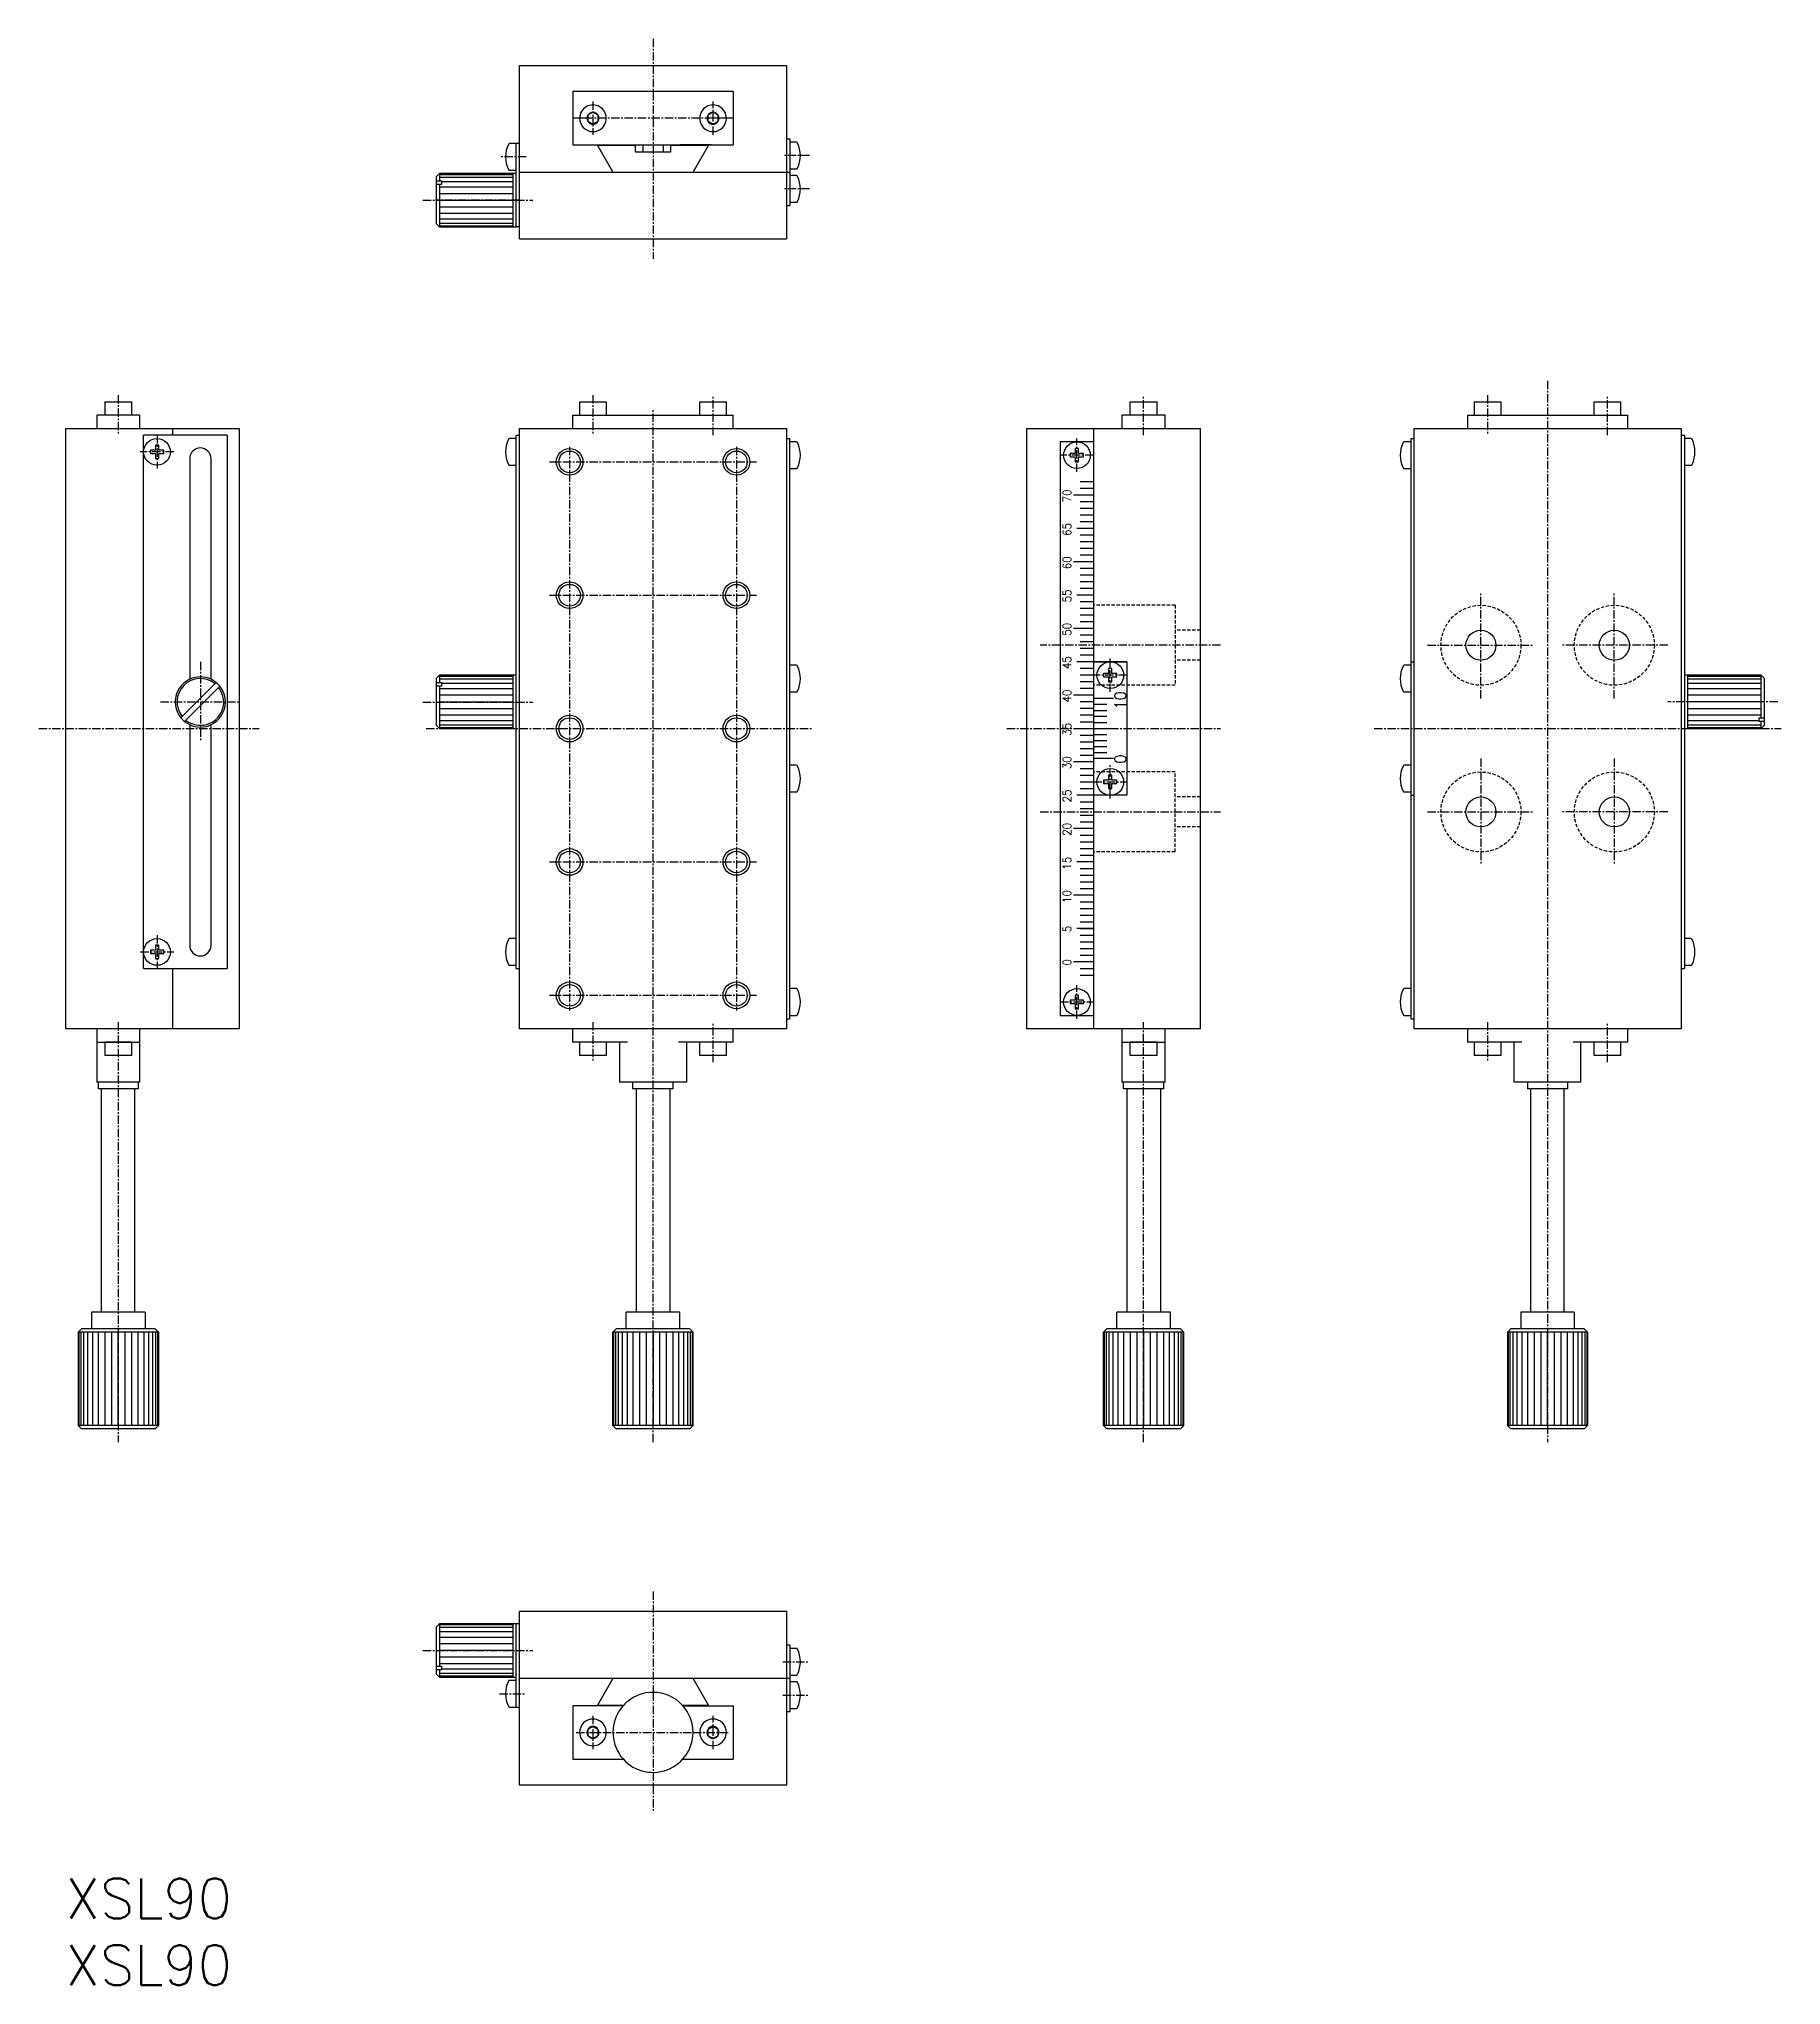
# Model space of a CAD drawing. Extents: x 1279 to 1540, y 1049 to 1341.
import ezdxf

# ---------------------------------------------------------------- set-up
doc = ezdxf.new("R2010")
doc.units = 0
doc.linetypes.add('CENTER', pattern=[2, 1.25, -0.25, 0.25, -0.25])
doc.linetypes.add('DASHED', pattern=[0.75, 0.5, -0.25])
doc.layers.get('0').update_dxf_attribs({"linetype": 'CONTINUOUS'})
doc.layers.add('CENTER', color=1, linetype='CENTER')
doc.styles.get("Standard").update_dxf_attribs({"font": 'TXT', "bigfont": 'BIGFONT'})

msp = doc.modelspace()

# ---------------------------------------------------------------- texts
at = {"color": 3, "linetype": 'CONTINUOUS', "width": 0.9}
for s, height, p in [('70', 1.25, (1433.58, 1271.74)), ('65', 1.25, (1433.58, 1266.71)), ('60', 1.25, (1433.58, 1261.71)), ('55', 1.25, (1433.58, 1256.74)), ('50', 1.25, (1433.58, 1251.74)), ('45', 1.25, (1433.58, 1246.74)), ('40', 1.25, (1433.58, 1241.74)), ('10', 1.75, (1441.83, 1240.7)), ('35', 1.25, (1433.58, 1236.74)), ('30', 1.25, (1433.58, 1231.74)), ('0', 1.75, (1441.83, 1232.56)), ('25', 1.25, (1433.58, 1226.74)), ('20', 1.25, (1433.58, 1221.74)), ('15', 1.25, (1433.58, 1216.66)), ('10', 1.25, (1433.58, 1211.66)), ('5', 1.25, (1433.58, 1207.27)), ('0', 1.25, (1433.58, 1202.27))]:
    msp.add_text(s, height=height, rotation=90, dxfattribs=at).set_placement(p)
at = {"color": 7, "linetype": 'CONTINUOUS'}
for p in [(1282.84, 1059.38), (1282.84, 1049.38)]:
    msp.add_text('XSL90', height=6, dxfattribs=at).set_placement(p)

# ---------------------------------------------------------------- linework, layer by layer
at = {"color": 7, "linetype": 'CONTINUOUS'}
for p, q in [((1350.9, 1325.54), (1350.9, 1337.24)), ((1350.9, 1337.24), (1390.9, 1337.24)), ((1390.9, 1337.24), (1390.9, 1311.24)), ((1382.9, 1333.34), (1358.9, 1333.34)), ((1358.9, 1333.34), (1358.9, 1325.34)), ((1382.9, 1333.34), (1382.9, 1325.34)), ((1361.9, 1330.24), (1361.12, 1329.79)), ((1361.12, 1329.79), (1361.12, 1328.89)), ((1361.12, 1328.89), (1361.9, 1328.44)), ((1362.68, 1329.79), (1361.9, 1330.24)), ((1362.68, 1328.89), (1361.9, 1328.44)), ((1362.68, 1328.89), (1362.68, 1329.79)), ((1379.9, 1330.24), (1379.12, 1329.79)), ((1379.12, 1329.79), (1379.12, 1328.89)), ((1379.9, 1328.44), (1379.12, 1328.89)), ((1380.68, 1329.79), (1379.9, 1330.24)), ((1379.9, 1328.44), (1380.68, 1328.89)), ((1380.68, 1328.89), (1380.68, 1329.79)), ((1350.4, 1325.54), (1349.41, 1325.54)), ((1350.9, 1325.54), (1350.4, 1325.54)), ((1350.4, 1313.04), (1350.4, 1325.54)), ((1350.9, 1311.24), (1350.9, 1325.54)), ((1358.9, 1325.34), (1362.53, 1325.34)), ((1362.19, 1325.34), (1366.9, 1325.34)), ((1362.53, 1325.34), (1364.9, 1321.24)), ((1362.53, 1325.34), (1368.4, 1325.34)), ((1368.3, 1325.24), (1362.59, 1325.24)), ((1368.3, 1324.24), (1368.3, 1325.24)), ((1368.4, 1325.34), (1369.4, 1325.34)), ((1369.4, 1325.34), (1369.4, 1324.24)), ((1369.4, 1325.34), (1372.4, 1325.34)), ((1372.4, 1325.34), (1372.4, 1324.24)), ((1372.4, 1325.34), (1373.4, 1325.34)), ((1373.4, 1325.34), (1379.27, 1325.34)), ((1374.1, 1325.24), (1373.5, 1325.24)), ((1373.5, 1325.24), (1373.5, 1324.24)), ((1379.21, 1325.24), (1374.1, 1325.24)), ((1379.61, 1325.34), (1374.9, 1325.34)), ((1376.9, 1321.24), (1379.27, 1325.34)), ((1379.27, 1325.34), (1382.9, 1325.34)), ((1390.9, 1326.24), (1391.4, 1326.24)), ((1390.9, 1326.24), (1390.9, 1325.94)), ((1391.4, 1326.24), (1391.4, 1321.24)), ((1392.39, 1325.74), (1391.4, 1325.74)), ((1369.4, 1324.24), (1368.3, 1324.24)), ((1372.4, 1324.24), (1369.4, 1324.24)), ((1373.5, 1324.24), (1372.4, 1324.24)), ((1338.4, 1320.54), (1338.9, 1321.04)), ((1338.4, 1320.54), (1338.4, 1313.54)), ((1338.4, 1319.97), (1339.2, 1319.97)), ((1339.2, 1319.4), (1338.4, 1319.4)), ((1350.4, 1321.04), (1338.9, 1321.04)), ((1339.2, 1319.97), (1339.2, 1319.4)), ((1349.41, 1321.54), (1350.4, 1321.54)), ((1349.9, 1321.04), (1349.9, 1313.04)), ((1350.9, 1321.24), (1391.4, 1321.24)), ((1391.4, 1321.74), (1392.39, 1321.74)), ((1391.4, 1321.24), (1391.4, 1316.24)), ((1392.39, 1320.74), (1391.4, 1320.74)), ((1391.4, 1316.74), (1392.39, 1316.74)), ((1338.9, 1313.04), (1338.4, 1313.54)), ((1390.9, 1316.24), (1391.4, 1316.24)), ((1338.9, 1313.04), (1349.9, 1313.04)), ((1349.9, 1313.04), (1349.9, 1313.29)), ((1349.9, 1313.04), (1350.4, 1313.04)), ((1350.9, 1313.04), (1350.4, 1313.04)), ((1350.9, 1311.24), (1370.9, 1311.24)), ((1370.9, 1311.24), (1390.9, 1311.24)), ((1287.54, 1284.81), (1287.54, 1282.81)), ((1293.94, 1284.81), (1287.54, 1284.81)), ((1288.74, 1286.81), (1292.74, 1286.81)), ((1288.74, 1286.81), (1288.74, 1284.81)), ((1292.74, 1286.81), (1292.74, 1284.81)), ((1293.94, 1284.81), (1293.94, 1282.81)), ((1358.9, 1282.81), (1358.9, 1284.81)), ((1358.9, 1284.81), (1382.9, 1284.81)), ((1358.9, 1284.81), (1359.9, 1284.81)), ((1359.9, 1286.81), (1359.9, 1284.81)), ((1359.9, 1286.81), (1363.9, 1286.81)), ((1363.9, 1286.81), (1363.9, 1284.81)), ((1377.9, 1286.81), (1381.9, 1286.81)), ((1377.9, 1284.81), (1377.9, 1286.81)), ((1381.9, 1284.81), (1381.9, 1286.81)), ((1382.9, 1282.81), (1382.9, 1284.81)), ((1447.66, 1284.81), (1441.26, 1284.81)), ((1441.26, 1282.81), (1441.26, 1284.81)), ((1442.46, 1284.81), (1442.46, 1286.81)), ((1442.46, 1286.81), (1446.46, 1286.81)), ((1446.46, 1284.81), (1446.46, 1286.81)), ((1447.66, 1282.81), (1447.66, 1284.81)), ((1493.02, 1284.81), (1512.02, 1284.81)), ((1493.02, 1284.81), (1493.02, 1282.81)), ((1494.02, 1286.81), (1494.02, 1284.81)), ((1494.02, 1286.81), (1498.02, 1286.81)), ((1498.02, 1286.81), (1498.02, 1284.81)), ((1512.02, 1286.81), (1516.02, 1286.81)), ((1512.02, 1284.81), (1512.02, 1286.81)), ((1512.02, 1284.81), (1517.02, 1284.81)), ((1516.02, 1284.81), (1516.02, 1286.81)), ((1517.02, 1284.81), (1517.02, 1282.81)), ((1282.84, 1282.81), (1287.14, 1282.81)), ((1282.84, 1282.81), (1308.84, 1282.81)), ((1282.84, 1282.81), (1282.84, 1192.81)), ((1298.84, 1281.81), (1294.54, 1281.81)), ((1294.54, 1201.81), (1294.54, 1281.81)), ((1298.84, 1282.81), (1298.84, 1281.81)), ((1307.04, 1281.81), (1298.84, 1281.81)), ((1307.04, 1281.81), (1307.04, 1201.81)), ((1308.84, 1282.81), (1308.84, 1270.31)), ((1350.4, 1281.31), (1349.41, 1281.31)), ((1350.4, 1281.81), (1350.9, 1281.81)), ((1350.4, 1237.81), (1350.4, 1281.81)), ((1350.4, 1281.81), (1350.9, 1281.81)), ((1350.9, 1282.81), (1390.9, 1282.81)), ((1350.9, 1281.81), (1350.9, 1282.81)), ((1350.9, 1192.81), (1350.9, 1281.81)), ((1390.9, 1282.81), (1390.9, 1192.81)), ((1390.9, 1281.31), (1391.4, 1281.31)), ((1391.4, 1194.31), (1391.4, 1281.31)), ((1426.96, 1282.81), (1433.96, 1282.81)), ((1426.96, 1237.81), (1426.96, 1282.81)), ((1433.96, 1282.81), (1434.46, 1282.81)), ((1434.46, 1282.81), (1452.96, 1282.81)), ((1436.96, 1282.81), (1436.96, 1194.81)), ((1452.96, 1192.81), (1452.96, 1282.81)), ((1484.52, 1281.31), (1485.02, 1281.31)), ((1484.52, 1281.31), (1484.52, 1247.81)), ((1485.02, 1247.81), (1485.02, 1282.81)), ((1485.02, 1282.81), (1525.02, 1282.81)), ((1525.02, 1282.81), (1525.02, 1192.81)), ((1525.02, 1281.81), (1525.52, 1281.81)), ((1525.52, 1281.81), (1525.52, 1237.81)), ((1526.51, 1281.31), (1525.52, 1281.31)), ((1296.29, 1279.56), (1295.54, 1279.56)), ((1295.54, 1279.56), (1295.54, 1279.06)), ((1295.54, 1279.06), (1296.29, 1279.06)), ((1296.79, 1280.31), (1296.29, 1280.31)), ((1296.29, 1280.31), (1296.29, 1279.56)), ((1296.29, 1279.06), (1296.29, 1278.31)), ((1296.79, 1279.56), (1296.79, 1280.31)), ((1297.54, 1279.56), (1296.79, 1279.56)), ((1296.79, 1278.31), (1296.79, 1279.06)), ((1296.79, 1279.06), (1297.54, 1279.06)), ((1297.54, 1279.06), (1297.54, 1279.56)), ((1392.39, 1280.81), (1391.4, 1280.81)), ((1436.96, 1280.81), (1431.96, 1280.81)), ((1431.96, 1280.81), (1431.96, 1194.81)), ((1434.21, 1279.06), (1433.46, 1279.06)), ((1433.46, 1279.06), (1433.46, 1278.56)), ((1433.46, 1278.56), (1434.21, 1278.56)), ((1434.71, 1279.81), (1434.21, 1279.81)), ((1434.21, 1279.81), (1434.21, 1279.06)), ((1434.21, 1278.56), (1434.21, 1277.81)), ((1434.71, 1279.06), (1434.71, 1279.81)), ((1435.46, 1279.06), (1434.71, 1279.06)), ((1434.71, 1277.81), (1434.71, 1278.56)), ((1434.71, 1278.56), (1435.46, 1278.56)), ((1435.46, 1278.56), (1435.46, 1279.06)), ((1484.52, 1280.81), (1483.53, 1280.81)), ((1296.29, 1278.31), (1296.79, 1278.31)), ((1301.44, 1278.31), (1301.44, 1245.21)), ((1304.64, 1245.21), (1304.64, 1278.31)), ((1349.41, 1277.31), (1350.4, 1277.31)), ((1391.4, 1276.81), (1392.39, 1276.81)), ((1434.21, 1277.81), (1434.71, 1277.81)), ((1483.53, 1276.81), (1484.52, 1276.81)), ((1525.52, 1277.31), (1526.51, 1277.31)), ((1308.84, 1270.31), (1308.84, 1197.31)), ((1392.39, 1247.31), (1391.4, 1247.31)), ((1441.96, 1247.81), (1436.96, 1247.81)), ((1439.21, 1246.81), (1439.21, 1246.06)), ((1439.71, 1246.06), (1439.71, 1246.81)), ((1441.96, 1247.81), (1441.96, 1227.81)), ((1484.52, 1247.31), (1483.53, 1247.31)), ((1484.52, 1247.81), (1485.02, 1247.81)), ((1484.52, 1247.81), (1484.52, 1227.81)), ((1485.02, 1227.81), (1485.02, 1247.81)), ((1305.4, 1244.74), (1300.11, 1239.45)), ((1305.97, 1244.17), (1300.68, 1238.88)), ((1338.4, 1245.31), (1338.9, 1245.81)), ((1338.4, 1245.31), (1338.4, 1238.31)), ((1338.4, 1244.74), (1339.2, 1244.74)), ((1339.2, 1244.17), (1338.4, 1244.17)), ((1350.4, 1245.81), (1338.9, 1245.81)), ((1339.2, 1244.74), (1339.2, 1244.17)), ((1349.9, 1245.81), (1349.9, 1237.81)), ((1438.46, 1246.06), (1438.46, 1245.56)), ((1439.21, 1246.06), (1438.46, 1246.06)), ((1438.46, 1245.56), (1439.21, 1245.56)), ((1439.21, 1245.56), (1439.21, 1244.81)), ((1439.21, 1244.81), (1439.71, 1244.81)), ((1440.46, 1246.06), (1439.71, 1246.06)), ((1439.71, 1245.56), (1440.46, 1245.56)), ((1439.71, 1244.81), (1439.71, 1245.56)), ((1440.46, 1245.56), (1440.46, 1246.06)), ((1526.02, 1245.81), (1525.52, 1245.81)), ((1526.02, 1245.81), (1526.02, 1245.56)), ((1537.02, 1245.81), (1526.02, 1245.81)), ((1526.02, 1241.81), (1526.02, 1245.81)), ((1537.02, 1245.81), (1537.52, 1245.31)), ((1537.52, 1238.31), (1537.52, 1245.31)), ((1391.4, 1243.31), (1392.39, 1243.31)), ((1483.53, 1243.31), (1484.52, 1243.31)), ((1526.02, 1237.81), (1526.02, 1241.81)), ((1301.44, 1238.41), (1301.44, 1205.31)), ((1304.64, 1205.31), (1304.64, 1238.41)), ((1338.9, 1237.81), (1338.4, 1238.31)), ((1338.9, 1237.81), (1349.9, 1237.81)), ((1349.9, 1237.81), (1349.9, 1238.06)), ((1349.9, 1237.81), (1350.4, 1237.81)), ((1350.4, 1201.81), (1350.4, 1237.81)), ((1426.96, 1192.81), (1426.96, 1237.81)), ((1525.52, 1237.81), (1537.02, 1237.81)), ((1525.52, 1237.81), (1525.52, 1201.81)), ((1536.72, 1238.88), (1536.72, 1239.45)), ((1536.72, 1239.45), (1537.52, 1239.45)), ((1537.52, 1238.88), (1536.72, 1238.88)), ((1537.52, 1238.31), (1537.02, 1237.81)), ((1392.39, 1232.31), (1391.4, 1232.31)), ((1484.52, 1232.31), (1483.53, 1232.31)), ((1438.46, 1230.06), (1438.46, 1229.56)), ((1439.21, 1230.06), (1438.46, 1230.06)), ((1438.46, 1229.56), (1439.21, 1229.56)), ((1439.21, 1230.81), (1439.21, 1230.06)), ((1439.71, 1230.81), (1439.21, 1230.81)), ((1439.21, 1229.56), (1439.21, 1228.81)), ((1439.21, 1228.81), (1439.71, 1228.81)), ((1439.71, 1230.06), (1439.71, 1230.81)), ((1440.46, 1230.06), (1439.71, 1230.06)), ((1439.71, 1229.56), (1440.46, 1229.56)), ((1439.71, 1228.81), (1439.71, 1229.56)), ((1440.46, 1229.56), (1440.46, 1230.06)), ((1391.4, 1228.31), (1392.39, 1228.31)), ((1441.96, 1227.81), (1436.96, 1227.81)), ((1483.53, 1228.31), (1484.52, 1228.31)), ((1484.52, 1227.81), (1484.52, 1194.31)), ((1484.52, 1227.81), (1485.02, 1227.81)), ((1485.02, 1192.81), (1485.02, 1227.81)), ((1436.96, 1212.81), (1436.96, 1207.81)), ((1350.4, 1206.31), (1349.41, 1206.31)), ((1526.51, 1206.31), (1525.52, 1206.31)), ((1295.54, 1204.56), (1295.54, 1204.06)), ((1296.29, 1204.56), (1295.54, 1204.56)), ((1295.54, 1204.06), (1296.29, 1204.06)), ((1296.29, 1205.31), (1296.29, 1204.56)), ((1296.79, 1205.31), (1296.29, 1205.31)), ((1296.29, 1204.06), (1296.29, 1203.31)), ((1296.29, 1203.31), (1296.79, 1203.31)), ((1296.79, 1204.56), (1296.79, 1205.31)), ((1297.54, 1204.56), (1296.79, 1204.56)), ((1296.79, 1204.06), (1297.54, 1204.06)), ((1296.79, 1203.31), (1296.79, 1204.06)), ((1297.54, 1204.06), (1297.54, 1204.56)), ((1294.54, 1201.81), (1298.84, 1201.81)), ((1298.84, 1201.81), (1307.04, 1201.81)), ((1298.84, 1201.81), (1298.84, 1192.81)), ((1349.41, 1202.31), (1350.4, 1202.31)), ((1350.4, 1201.81), (1350.9, 1201.81)), ((1525.02, 1201.81), (1525.52, 1201.81)), ((1525.52, 1202.31), (1526.51, 1202.31)), ((1308.84, 1197.31), (1308.84, 1192.81)), ((1392.39, 1198.81), (1391.4, 1198.81)), ((1433.46, 1197.06), (1433.46, 1196.56)), ((1434.21, 1197.06), (1433.46, 1197.06)), ((1434.21, 1197.81), (1434.21, 1197.06)), ((1434.71, 1197.81), (1434.21, 1197.81)), ((1434.71, 1197.06), (1434.71, 1197.81)), ((1435.46, 1197.06), (1434.71, 1197.06)), ((1435.46, 1196.56), (1435.46, 1197.06)), ((1484.52, 1198.81), (1483.53, 1198.81)), ((1390.9, 1194.31), (1391.4, 1194.31)), ((1391.4, 1194.81), (1392.39, 1194.81)), ((1431.96, 1194.81), (1436.96, 1194.81)), ((1433.46, 1196.56), (1434.21, 1196.56)), ((1434.21, 1196.56), (1434.21, 1195.81)), ((1434.21, 1195.81), (1434.71, 1195.81)), ((1434.71, 1196.56), (1435.46, 1196.56)), ((1434.71, 1195.81), (1434.71, 1196.56)), ((1436.96, 1194.81), (1436.96, 1192.81)), ((1483.53, 1194.81), (1484.52, 1194.81)), ((1484.52, 1194.31), (1485.02, 1194.31)), ((1308.84, 1192.81), (1282.84, 1192.81)), ((1287.74, 1192.81), (1283.44, 1192.81)), ((1287.54, 1192.81), (1287.54, 1190.81)), ((1287.54, 1190.81), (1287.54, 1184.81)), ((1287.54, 1190.81), (1293.94, 1190.81)), ((1292.74, 1190.81), (1288.74, 1190.81)), ((1288.74, 1190.81), (1288.74, 1188.81)), ((1292.74, 1190.81), (1292.74, 1188.81)), ((1293.94, 1192.81), (1293.94, 1190.81)), ((1293.94, 1190.81), (1293.94, 1184.81)), ((1356.9, 1192.81), (1350.9, 1192.81)), ((1358.9, 1192.81), (1356.9, 1192.81)), ((1360.9, 1192.81), (1358.9, 1192.81)), ((1358.9, 1190.81), (1358.9, 1192.81)), ((1359.9, 1190.81), (1358.9, 1190.81)), ((1363.9, 1190.81), (1358.9, 1190.81)), ((1359.9, 1190.81), (1359.9, 1188.81)), ((1366.9, 1192.81), (1360.9, 1192.81)), ((1367.06, 1190.81), (1363.9, 1190.81)), ((1363.9, 1190.81), (1363.9, 1188.81)), ((1365.9, 1190.81), (1365.9, 1184.81)), ((1367.9, 1192.81), (1366.9, 1192.81)), ((1368.4, 1192.81), (1367.9, 1192.81)), ((1373.4, 1192.81), (1368.4, 1192.81)), ((1373.9, 1192.81), (1373.4, 1192.81)), ((1374.9, 1192.81), (1373.9, 1192.81)), ((1382.9, 1190.81), (1374.74, 1190.81)), ((1380.9, 1192.81), (1374.9, 1192.81)), ((1375.9, 1190.81), (1375.9, 1184.81)), ((1377.9, 1188.81), (1377.9, 1190.81)), ((1382.9, 1192.81), (1380.9, 1192.81)), ((1381.9, 1188.81), (1381.9, 1190.81)), ((1384.9, 1192.81), (1382.9, 1192.81)), ((1382.9, 1190.81), (1382.9, 1192.81)), ((1390.9, 1192.81), (1384.9, 1192.81)), ((1452.96, 1192.81), (1426.96, 1192.81)), ((1441.26, 1190.81), (1441.26, 1192.81)), ((1441.26, 1184.81), (1441.26, 1190.81)), ((1441.26, 1190.81), (1447.66, 1190.81)), ((1442.46, 1188.81), (1442.46, 1190.81)), ((1446.46, 1190.81), (1442.46, 1190.81)), ((1446.46, 1188.81), (1446.46, 1190.81)), ((1447.66, 1190.81), (1447.66, 1192.81)), ((1447.66, 1184.81), (1447.66, 1190.81)), ((1525.02, 1192.81), (1485.02, 1192.81)), ((1493.02, 1192.81), (1493.02, 1190.81)), ((1501.18, 1190.81), (1493.02, 1190.81)), ((1494.02, 1190.81), (1494.02, 1188.81)), ((1498.02, 1190.81), (1494.02, 1190.81)), ((1498.02, 1190.81), (1498.02, 1188.81)), ((1500.02, 1184.81), (1500.02, 1190.81)), ((1512.02, 1190.81), (1508.86, 1190.81)), ((1510.02, 1184.81), (1510.02, 1190.81)), ((1517.02, 1190.81), (1512.02, 1190.81)), ((1512.02, 1188.81), (1512.02, 1190.81)), ((1517.02, 1190.81), (1516.02, 1190.81)), ((1516.02, 1188.81), (1516.02, 1190.81)), ((1517.02, 1192.81), (1517.02, 1190.81)), ((1292.74, 1188.81), (1288.74, 1188.81)), ((1363.9, 1188.81), (1359.9, 1188.81)), ((1381.9, 1188.81), (1377.9, 1188.81)), ((1446.46, 1188.81), (1442.46, 1188.81)), ((1498.02, 1188.81), (1494.02, 1188.81)), ((1516.02, 1188.81), (1512.02, 1188.81)), ((1293.94, 1184.81), (1287.54, 1184.81)), ((1287.74, 1184.81), (1287.74, 1183.81)), ((1288.24, 1183.81), (1287.74, 1183.81)), ((1288.24, 1150.31), (1288.24, 1183.81)), ((1293.24, 1183.81), (1288.24, 1183.81)), ((1293.24, 1150.31), (1293.24, 1183.81)), ((1293.74, 1183.81), (1293.24, 1183.81)), ((1293.74, 1184.81), (1293.74, 1183.81)), ((1367.9, 1184.81), (1365.9, 1184.81)), ((1367.9, 1183.81), (1367.9, 1184.81)), ((1373.9, 1184.81), (1367.9, 1184.81)), ((1368.4, 1183.81), (1367.9, 1183.81)), ((1368.4, 1183.81), (1368.4, 1150.31)), ((1373.4, 1183.81), (1368.4, 1183.81)), ((1373.4, 1183.81), (1373.4, 1150.31)), ((1373.9, 1183.81), (1373.4, 1183.81)), ((1375.9, 1184.81), (1373.9, 1184.81)), ((1373.9, 1183.81), (1373.9, 1184.81)), ((1447.66, 1184.81), (1441.26, 1184.81)), ((1441.46, 1183.81), (1441.46, 1184.81)), ((1441.96, 1183.81), (1441.46, 1183.81)), ((1441.96, 1183.81), (1441.96, 1150.31)), ((1446.96, 1183.81), (1441.96, 1183.81)), ((1446.96, 1183.81), (1446.96, 1150.31)), ((1447.46, 1183.81), (1446.96, 1183.81)), ((1447.46, 1183.81), (1447.46, 1184.81)), ((1502.52, 1184.81), (1500.02, 1184.81)), ((1502.02, 1184.81), (1502.02, 1183.81)), ((1502.52, 1183.81), (1502.02, 1183.81)), ((1507.52, 1184.81), (1502.52, 1184.81)), ((1502.52, 1150.31), (1502.52, 1183.81)), ((1507.52, 1183.81), (1502.52, 1183.81)), ((1510.02, 1184.81), (1507.52, 1184.81)), ((1507.52, 1150.31), (1507.52, 1183.81)), ((1508.02, 1183.81), (1507.52, 1183.81)), ((1508.02, 1184.81), (1508.02, 1183.81)), ((1288.24, 1150.31), (1286.74, 1150.31)), ((1286.74, 1150.31), (1286.74, 1147.81)), ((1294.74, 1150.31), (1286.74, 1150.31)), ((1293.24, 1150.31), (1288.24, 1150.31)), ((1294.74, 1150.31), (1293.24, 1150.31)), ((1294.74, 1150.31), (1294.74, 1147.81)), ((1294.74, 1150.31), (1294.74, 1147.81)), ((1368.4, 1150.31), (1366.9, 1150.31)), ((1366.9, 1147.81), (1366.9, 1150.31)), ((1374.9, 1150.31), (1366.9, 1150.31)), ((1366.9, 1147.81), (1366.9, 1150.31)), ((1373.4, 1150.31), (1368.4, 1150.31)), ((1374.9, 1150.31), (1373.4, 1150.31)), ((1374.9, 1147.81), (1374.9, 1150.31)), ((1440.46, 1147.81), (1440.46, 1150.31)), ((1448.46, 1150.31), (1440.46, 1150.31)), ((1440.46, 1147.81), (1440.46, 1150.31)), ((1441.96, 1150.31), (1440.46, 1150.31)), ((1446.96, 1150.31), (1441.96, 1150.31)), ((1448.46, 1150.31), (1446.96, 1150.31)), ((1448.46, 1147.81), (1448.46, 1150.31)), ((1509.02, 1150.31), (1501.02, 1150.31)), ((1501.02, 1150.31), (1501.02, 1147.81)), ((1502.52, 1150.31), (1501.02, 1150.31)), ((1507.52, 1150.31), (1502.52, 1150.31)), ((1509.02, 1150.31), (1507.52, 1150.31)), ((1509.02, 1150.31), (1509.02, 1147.81)), ((1509.02, 1150.31), (1509.02, 1147.81)), ((1284.74, 1147.31), (1285.24, 1147.81)), ((1284.83, 1147.31), (1284.74, 1147.31)), ((1284.74, 1147.31), (1284.74, 1133.31)), ((1285.1, 1147.31), (1284.83, 1147.31)), ((1285.54, 1147.31), (1285.1, 1147.31)), ((1296.24, 1147.81), (1285.24, 1147.81)), ((1286.14, 1147.31), (1285.54, 1147.31)), ((1286.88, 1147.31), (1286.14, 1147.31)), ((1287.74, 1147.31), (1286.88, 1147.31)), ((1288.72, 1147.31), (1287.74, 1147.31)), ((1289.7, 1147.31), (1288.72, 1147.31)), ((1290.74, 1147.31), (1289.7, 1147.31)), ((1296.74, 1147.31), (1290.74, 1147.31)), ((1296.24, 1147.81), (1296.74, 1147.31)), ((1296.74, 1147.31), (1296.74, 1133.31)), ((1296.74, 1133.31), (1296.74, 1147.31)), ((1364.9, 1147.31), (1365.4, 1147.81)), ((1364.9, 1133.31), (1364.9, 1147.31)), ((1370.9, 1147.31), (1364.9, 1147.31)), ((1364.9, 1147.31), (1364.9, 1133.31)), ((1376.4, 1147.81), (1365.4, 1147.81)), ((1374.9, 1147.81), (1366.9, 1147.81)), ((1371.94, 1147.31), (1370.9, 1147.31)), ((1372.92, 1147.31), (1371.94, 1147.31)), ((1373.9, 1147.31), (1372.92, 1147.31)), ((1374.76, 1147.31), (1373.9, 1147.31)), ((1375.5, 1147.31), (1374.76, 1147.31)), ((1376.1, 1147.31), (1375.5, 1147.31)), ((1376.54, 1147.31), (1376.1, 1147.31)), ((1376.4, 1147.81), (1376.9, 1147.31)), ((1376.81, 1147.31), (1376.54, 1147.31)), ((1376.9, 1147.31), (1376.81, 1147.31)), ((1376.9, 1133.31), (1376.9, 1147.31)), ((1438.46, 1147.31), (1438.96, 1147.81)), ((1438.55, 1147.31), (1438.46, 1147.31)), ((1438.46, 1147.31), (1438.46, 1133.31)), ((1444.46, 1147.31), (1438.46, 1147.31)), ((1438.46, 1133.31), (1438.46, 1147.31)), ((1438.82, 1147.31), (1438.55, 1147.31)), ((1439.26, 1147.31), (1438.82, 1147.31)), ((1449.96, 1147.81), (1438.96, 1147.81)), ((1448.46, 1147.81), (1440.46, 1147.81)), ((1445.5, 1147.31), (1444.46, 1147.31)), ((1446.48, 1147.31), (1445.5, 1147.31)), ((1447.46, 1147.31), (1446.48, 1147.31)), ((1448.32, 1147.31), (1447.46, 1147.31)), ((1449.06, 1147.31), (1448.32, 1147.31)), ((1449.66, 1147.31), (1449.06, 1147.31)), ((1450.1, 1147.31), (1449.66, 1147.31)), ((1449.96, 1147.81), (1450.46, 1147.31)), ((1450.37, 1147.31), (1450.1, 1147.31)), ((1450.46, 1147.31), (1450.37, 1147.31)), ((1450.46, 1133.31), (1450.46, 1147.31)), ((1499.02, 1147.31), (1499.52, 1147.81)), ((1499.02, 1147.31), (1499.02, 1133.31)), ((1499.11, 1147.31), (1499.02, 1147.31)), ((1499.38, 1147.31), (1499.11, 1147.31)), ((1499.82, 1147.31), (1499.38, 1147.31)), ((1510.52, 1147.81), (1499.52, 1147.81)), ((1500.42, 1147.31), (1499.82, 1147.31)), ((1501.16, 1147.31), (1500.42, 1147.31)), ((1509.02, 1147.81), (1501.02, 1147.81)), ((1502.02, 1147.31), (1501.16, 1147.31)), ((1503, 1147.31), (1502.02, 1147.31)), ((1503.98, 1147.31), (1503, 1147.31)), ((1505.02, 1147.31), (1503.98, 1147.31)), ((1511.02, 1147.31), (1505.02, 1147.31)), ((1510.52, 1147.81), (1511.02, 1147.31)), ((1511.02, 1133.31), (1511.02, 1147.31)), ((1511.02, 1147.31), (1511.02, 1133.31)), ((1285.24, 1132.81), (1284.74, 1133.31)), ((1284.83, 1133.31), (1284.74, 1133.31)), ((1285.1, 1133.31), (1284.83, 1133.31)), ((1285.54, 1133.31), (1285.1, 1133.31)), ((1288.54, 1132.81), (1285.24, 1132.81)), ((1286.14, 1133.31), (1285.54, 1133.31)), ((1286.88, 1133.31), (1286.14, 1133.31)), ((1287.74, 1133.31), (1286.88, 1133.31)), ((1288.72, 1133.31), (1287.74, 1133.31)), ((1288.74, 1132.81), (1288.54, 1132.81)), ((1289.7, 1133.31), (1288.72, 1133.31)), ((1292.74, 1132.81), (1288.74, 1132.81)), ((1290.74, 1133.31), (1289.7, 1133.31)), ((1296.74, 1133.31), (1290.74, 1133.31)), ((1296.24, 1132.81), (1292.74, 1132.81)), ((1296.24, 1132.81), (1296.74, 1133.31)), ((1364.9, 1133.31), (1365.4, 1132.81)), ((1370.9, 1133.31), (1364.9, 1133.31)), ((1368.9, 1132.81), (1365.4, 1132.81)), ((1372.9, 1132.81), (1368.9, 1132.81)), ((1371.94, 1133.31), (1370.9, 1133.31)), ((1372.92, 1133.31), (1371.94, 1133.31)), ((1373.1, 1132.81), (1372.9, 1132.81)), ((1373.9, 1133.31), (1372.92, 1133.31)), ((1376.4, 1132.81), (1373.1, 1132.81)), ((1374.76, 1133.31), (1373.9, 1133.31)), ((1375.5, 1133.31), (1374.76, 1133.31)), ((1376.1, 1133.31), (1375.5, 1133.31)), ((1376.54, 1133.31), (1376.1, 1133.31)), ((1376.9, 1133.31), (1376.4, 1132.81)), ((1376.81, 1133.31), (1376.54, 1133.31)), ((1376.9, 1133.31), (1376.81, 1133.31)), ((1444.46, 1133.31), (1438.46, 1133.31)), ((1438.46, 1133.31), (1438.96, 1132.81)), ((1442.46, 1132.81), (1438.96, 1132.81)), ((1446.46, 1132.81), (1442.46, 1132.81)), ((1445.5, 1133.31), (1444.46, 1133.31)), ((1446.48, 1133.31), (1445.5, 1133.31)), ((1446.66, 1132.81), (1446.46, 1132.81)), ((1447.46, 1133.31), (1446.48, 1133.31)), ((1449.96, 1132.81), (1446.66, 1132.81)), ((1448.32, 1133.31), (1447.46, 1133.31)), ((1449.06, 1133.31), (1448.32, 1133.31)), ((1449.66, 1133.31), (1449.06, 1133.31)), ((1450.1, 1133.31), (1449.66, 1133.31)), ((1450.46, 1133.31), (1449.96, 1132.81)), ((1450.37, 1133.31), (1450.1, 1133.31)), ((1450.46, 1133.31), (1450.37, 1133.31)), ((1499.11, 1133.31), (1499.02, 1133.31)), ((1499.52, 1132.81), (1499.02, 1133.31)), ((1499.38, 1133.31), (1499.11, 1133.31)), ((1499.82, 1133.31), (1499.38, 1133.31)), ((1502.82, 1132.81), (1499.52, 1132.81)), ((1500.42, 1133.31), (1499.82, 1133.31)), ((1501.16, 1133.31), (1500.42, 1133.31)), ((1502.02, 1133.31), (1501.16, 1133.31)), ((1503, 1133.31), (1502.02, 1133.31)), ((1503.02, 1132.81), (1502.82, 1132.81)), ((1503.98, 1133.31), (1503, 1133.31)), ((1507.02, 1132.81), (1503.02, 1132.81)), ((1505.02, 1133.31), (1503.98, 1133.31)), ((1511.02, 1133.31), (1505.02, 1133.31)), ((1510.52, 1132.81), (1507.02, 1132.81)), ((1510.52, 1132.81), (1511.02, 1133.31)), ((1338.4, 1103.08), (1338.9, 1103.58)), ((1349.9, 1103.58), (1338.9, 1103.58)), ((1350.4, 1103.58), (1349.9, 1103.58)), ((1349.9, 1103.33), (1349.9, 1103.58)), ((1349.9, 1103.58), (1349.9, 1095.58)), ((1350.4, 1095.58), (1350.4, 1103.58)), ((1350.9, 1103.58), (1350.4, 1103.58)), ((1350.9, 1103.58), (1350.9, 1105.38)), ((1370.9, 1105.38), (1350.9, 1105.38)), ((1350.9, 1091.08), (1350.9, 1103.58)), ((1390.9, 1105.38), (1370.9, 1105.38)), ((1390.9, 1105.38), (1390.9, 1079.38)), ((1338.4, 1103.08), (1338.4, 1096.08)), ((1391.4, 1100.38), (1390.9, 1100.38)), ((1391.4, 1100.38), (1391.4, 1095.38)), ((1338.4, 1097.22), (1339.2, 1097.22)), ((1339.2, 1096.65), (1338.4, 1096.65)), ((1338.9, 1095.58), (1338.4, 1096.08)), ((1338.9, 1095.58), (1350.4, 1095.58)), ((1339.2, 1097.22), (1339.2, 1096.65)), ((1350.4, 1091.08), (1350.4, 1095.58)), ((1391.4, 1095.38), (1350.9, 1095.38)), ((1364.9, 1095.38), (1362.53, 1091.28)), ((1379.21, 1091.38), (1376.9, 1095.38)), ((1391.4, 1095.38), (1391.4, 1090.38)), ((1350.4, 1091.08), (1350.9, 1091.08)), ((1350.9, 1079.38), (1350.9, 1091.08)), ((1358.9, 1091.28), (1358.9, 1083.28)), ((1358.9, 1091.28), (1358.9, 1083.28)), ((1362.53, 1091.28), (1358.9, 1091.28)), ((1366.43, 1091.28), (1362.53, 1091.28)), ((1362.59, 1091.38), (1366.52, 1091.38)), ((1375.28, 1091.38), (1379.21, 1091.38)), ((1375.37, 1091.28), (1379.27, 1091.28)), ((1379.27, 1091.28), (1379.21, 1091.38)), ((1379.27, 1091.28), (1382.9, 1091.28)), ((1382.9, 1091.28), (1382.9, 1083.28)), ((1390.9, 1090.68), (1390.9, 1090.38)), ((1391.4, 1090.38), (1390.9, 1090.38)), ((1361.9, 1088.18), (1361.12, 1087.73)), ((1361.12, 1087.73), (1361.12, 1086.83)), ((1361.12, 1086.83), (1361.9, 1086.38)), ((1361.9, 1088.18), (1362.68, 1087.73)), ((1361.9, 1086.38), (1362.68, 1086.83)), ((1362.68, 1086.83), (1362.68, 1087.73)), ((1379.12, 1087.73), (1379.9, 1088.18)), ((1379.12, 1087.73), (1379.12, 1086.83)), ((1379.12, 1086.83), (1379.9, 1086.38)), ((1380.68, 1087.73), (1379.9, 1088.18)), ((1379.9, 1086.38), (1380.68, 1086.83)), ((1380.68, 1086.83), (1380.68, 1087.73)), ((1358.9, 1083.28), (1366.43, 1083.28)), ((1375.37, 1083.28), (1382.9, 1083.28)), ((1379.9, 1079.38), (1350.9, 1079.38)), ((1390.9, 1079.38), (1379.9, 1079.38))]:
    msp.add_line(p, q, dxfattribs=at)
at = {"color": 3, "linetype": 'CONTINUOUS'}
for p, q in [((1338.9, 1321.04), (1338.9, 1319.97)), ((1338.9, 1320.9), (1349.9, 1320.9)), ((1338.9, 1320.5), (1349.9, 1320.5)), ((1338.9, 1319.4), (1338.9, 1313.04)), ((1339.2, 1319.87), (1349.9, 1319.87)), ((1338.9, 1319.04), (1349.9, 1319.04)), ((1338.9, 1318.08), (1349.9, 1318.08)), ((1338.9, 1317.04), (1349.9, 1317.04)), ((1349.9, 1316), (1338.9, 1316)), ((1349.9, 1315.04), (1338.9, 1315.04)), ((1349.9, 1314.21), (1338.9, 1314.21)), ((1349.9, 1313.58), (1338.9, 1313.58)), ((1349.9, 1313.18), (1338.9, 1313.18)), ((1436.96, 1272.81), (1433.96, 1272.81)), ((1436.96, 1274.81), (1434.96, 1274.81)), ((1436.96, 1273.81), (1434.96, 1273.81)), ((1436.96, 1271.81), (1434.96, 1271.81)), ((1436.96, 1270.81), (1434.96, 1270.81)), ((1436.96, 1269.81), (1434.96, 1269.81)), ((1436.96, 1267.81), (1434.46, 1267.81)), ((1436.96, 1268.81), (1434.96, 1268.81)), ((1436.96, 1266.81), (1434.96, 1266.81)), ((1436.96, 1265.81), (1434.96, 1265.81)), ((1436.96, 1264.81), (1434.96, 1264.81)), ((1436.96, 1263.81), (1434.96, 1263.81)), ((1436.96, 1262.81), (1433.96, 1262.81)), ((1436.96, 1261.81), (1434.96, 1261.81)), ((1436.96, 1260.81), (1434.96, 1260.81)), ((1436.96, 1259.81), (1434.96, 1259.81)), ((1436.96, 1258.81), (1434.96, 1258.81)), ((1436.96, 1257.81), (1434.46, 1257.81)), ((1436.96, 1256.81), (1434.96, 1256.81)), ((1436.96, 1255.81), (1434.96, 1255.81)), ((1436.96, 1252.81), (1433.96, 1252.81)), ((1436.96, 1254.81), (1434.96, 1254.81)), ((1436.96, 1253.81), (1434.96, 1253.81)), ((1436.96, 1251.81), (1434.96, 1251.81)), ((1436.96, 1250.81), (1434.96, 1250.81)), ((1436.96, 1249.81), (1434.96, 1249.81)), ((1436.96, 1247.81), (1434.46, 1247.81)), ((1436.96, 1248.81), (1434.96, 1248.81)), ((1436.96, 1246.81), (1434.96, 1246.81)), ((1441.96, 1247.81), (1436.96, 1247.81)), ((1436.96, 1247.81), (1441.96, 1247.81)), ((1439.71, 1246.81), (1439.21, 1246.81)), ((1338.9, 1245.81), (1338.9, 1244.74)), ((1338.9, 1245.67), (1349.9, 1245.67)), ((1338.9, 1245.27), (1349.9, 1245.27)), ((1338.9, 1244.17), (1338.9, 1237.81)), ((1338.9, 1243.81), (1349.9, 1243.81)), ((1339.2, 1244.64), (1349.9, 1244.64)), ((1436.96, 1245.81), (1434.96, 1245.81)), ((1436.96, 1244.81), (1434.96, 1244.81)), ((1436.96, 1243.81), (1434.96, 1243.81)), ((1526.02, 1245.67), (1537.02, 1245.67)), ((1526.02, 1245.27), (1537.02, 1245.27)), ((1526.02, 1244.64), (1537.02, 1244.64)), ((1526.02, 1243.81), (1537.02, 1243.81)), ((1537.02, 1239.45), (1537.02, 1245.81)), ((1338.9, 1242.85), (1349.9, 1242.85)), ((1338.9, 1241.81), (1349.9, 1241.81)), ((1349.9, 1240.77), (1338.9, 1240.77)), ((1436.96, 1242.81), (1433.96, 1242.81)), ((1436.96, 1241.81), (1434.96, 1241.81)), ((1436.96, 1240.81), (1434.96, 1240.81)), ((1439.96, 1242.31), (1436.96, 1242.31)), ((1438.96, 1241.41), (1436.96, 1241.41)), ((1436.96, 1240.51), (1438.96, 1240.51)), ((1526.02, 1242.85), (1537.02, 1242.85)), ((1537.02, 1241.81), (1526.02, 1241.81)), ((1537.02, 1240.77), (1526.02, 1240.77)), ((1349.9, 1239.81), (1338.9, 1239.81)), ((1349.9, 1238.98), (1338.9, 1238.98)), ((1349.9, 1238.35), (1338.9, 1238.35)), ((1349.9, 1237.95), (1338.9, 1237.95)), ((1434.46, 1237.81), (1439.46, 1237.81)), ((1436.96, 1239.81), (1434.96, 1239.81)), ((1434.96, 1238.81), (1436.96, 1238.81)), ((1438.96, 1239.61), (1436.96, 1239.61)), ((1436.96, 1238.71), (1438.96, 1238.71)), ((1537.02, 1239.81), (1526.02, 1239.81)), ((1536.72, 1238.98), (1526.02, 1238.98)), ((1537.02, 1238.35), (1526.02, 1238.35)), ((1537.02, 1237.95), (1526.02, 1237.95)), ((1537.02, 1237.81), (1537.02, 1238.88)), ((1434.96, 1236.81), (1436.96, 1236.81)), ((1434.96, 1235.81), (1436.96, 1235.81)), ((1434.96, 1234.81), (1436.96, 1234.81)), ((1436.96, 1236.91), (1438.96, 1236.91)), ((1436.96, 1236.01), (1438.96, 1236.01)), ((1436.96, 1235.11), (1438.96, 1235.11)), ((1436.96, 1232.81), (1433.96, 1232.81)), ((1434.96, 1233.81), (1436.96, 1233.81)), ((1434.96, 1231.81), (1436.96, 1231.81)), ((1436.96, 1234.21), (1438.96, 1234.21)), ((1439.96, 1233.31), (1436.96, 1233.31)), ((1434.96, 1230.81), (1436.96, 1230.81)), ((1434.96, 1229.81), (1436.96, 1229.81)), ((1434.96, 1228.81), (1436.96, 1228.81)), ((1436.96, 1227.81), (1434.46, 1227.81)), ((1434.96, 1226.81), (1436.96, 1226.81)), ((1434.96, 1225.81), (1436.96, 1225.81)), ((1434.96, 1224.81), (1436.96, 1224.81)), ((1434.96, 1223.81), (1436.96, 1223.81)), ((1436.96, 1222.81), (1433.96, 1222.81)), ((1434.96, 1221.81), (1436.96, 1221.81)), ((1434.96, 1220.81), (1436.96, 1220.81)), ((1436.96, 1217.81), (1434.46, 1217.81)), ((1434.96, 1219.81), (1436.96, 1219.81)), ((1434.96, 1218.81), (1436.96, 1218.81)), ((1434.96, 1216.81), (1436.96, 1216.81)), ((1434.96, 1216.81), (1436.96, 1216.81)), ((1434.96, 1215.81), (1436.96, 1215.81)), ((1434.96, 1215.81), (1436.96, 1215.81)), ((1434.96, 1214.81), (1436.96, 1214.81)), ((1434.96, 1214.81), (1436.96, 1214.81)), ((1436.96, 1212.81), (1433.96, 1212.81)), ((1434.96, 1213.81), (1436.96, 1213.81)), ((1434.96, 1213.81), (1436.96, 1213.81)), ((1434.96, 1211.81), (1436.96, 1211.81)), ((1434.96, 1210.81), (1436.96, 1210.81)), ((1434.96, 1209.81), (1436.96, 1209.81)), ((1434.96, 1208.81), (1436.96, 1208.81)), ((1436.96, 1207.81), (1434.46, 1207.81)), ((1434.96, 1207.81), (1436.96, 1207.81)), ((1434.96, 1207.81), (1436.96, 1207.81)), ((1434.96, 1206.81), (1436.96, 1206.81)), ((1434.96, 1206.81), (1436.96, 1206.81)), ((1434.96, 1205.81), (1436.96, 1205.81)), ((1434.96, 1205.81), (1436.96, 1205.81)), ((1436.96, 1202.81), (1433.96, 1202.81)), ((1434.96, 1204.81), (1436.96, 1204.81)), ((1434.96, 1204.81), (1436.96, 1204.81)), ((1434.96, 1204.81), (1436.96, 1204.81)), ((1434.96, 1203.81), (1436.96, 1203.81)), ((1434.96, 1201.81), (1436.96, 1201.81)), ((1434.96, 1201.81), (1436.96, 1201.81)), ((1434.96, 1200.81), (1436.96, 1200.81)), ((1284.83, 1147.31), (1284.83, 1133.31)), ((1285.1, 1147.31), (1285.1, 1133.31)), ((1285.54, 1147.31), (1285.54, 1133.31)), ((1286.14, 1147.31), (1286.14, 1133.31)), ((1286.88, 1147.31), (1286.88, 1133.31)), ((1287.74, 1147.31), (1287.74, 1133.31)), ((1288.72, 1147.31), (1288.72, 1133.31)), ((1289.7, 1147.31), (1289.7, 1133.31)), ((1290.74, 1133.31), (1290.74, 1147.31)), ((1291.78, 1133.31), (1291.78, 1147.31)), ((1292.76, 1133.31), (1292.76, 1147.31)), ((1293.74, 1133.31), (1293.74, 1147.31)), ((1294.6, 1133.31), (1294.6, 1147.31)), ((1295.33, 1133.31), (1295.33, 1147.31)), ((1295.93, 1133.31), (1295.93, 1147.31)), ((1296.38, 1133.31), (1296.38, 1147.31)), ((1296.65, 1133.31), (1296.65, 1147.31)), ((1364.99, 1147.31), (1364.99, 1133.31)), ((1365.26, 1147.31), (1365.26, 1133.31)), ((1365.7, 1147.31), (1365.7, 1133.31)), ((1366.3, 1147.31), (1366.3, 1133.31)), ((1367.04, 1147.31), (1367.04, 1133.31)), ((1367.9, 1147.31), (1367.9, 1133.31)), ((1368.88, 1147.31), (1368.88, 1133.31)), ((1369.86, 1147.31), (1369.86, 1133.31)), ((1370.9, 1147.31), (1370.9, 1133.31)), ((1371.94, 1133.31), (1371.94, 1147.31)), ((1372.92, 1133.31), (1372.92, 1147.31)), ((1373.9, 1133.31), (1373.9, 1147.31)), ((1374.76, 1133.31), (1374.76, 1147.31)), ((1375.5, 1133.31), (1375.5, 1147.31)), ((1376.1, 1133.31), (1376.1, 1147.31)), ((1376.54, 1133.31), (1376.54, 1147.31)), ((1376.81, 1133.31), (1376.81, 1147.31)), ((1438.55, 1147.31), (1438.55, 1133.31)), ((1438.82, 1147.31), (1438.82, 1133.31)), ((1439.26, 1147.31), (1439.26, 1133.31)), ((1439.86, 1147.31), (1439.86, 1133.31)), ((1440.6, 1147.31), (1440.6, 1133.31)), ((1441.46, 1147.31), (1441.46, 1133.31)), ((1442.44, 1147.31), (1442.44, 1133.31)), ((1443.42, 1147.31), (1443.42, 1133.31)), ((1444.46, 1147.31), (1444.46, 1133.31)), ((1445.5, 1133.31), (1445.5, 1147.31)), ((1446.48, 1133.31), (1446.48, 1147.31)), ((1447.46, 1133.31), (1447.46, 1147.31)), ((1448.32, 1133.31), (1448.32, 1147.31)), ((1449.06, 1133.31), (1449.06, 1147.31)), ((1449.66, 1133.31), (1449.66, 1147.31)), ((1450.1, 1133.31), (1450.1, 1147.31)), ((1450.37, 1133.31), (1450.37, 1147.31)), ((1499.11, 1147.31), (1499.11, 1133.31)), ((1499.38, 1147.31), (1499.38, 1133.31)), ((1499.82, 1147.31), (1499.82, 1133.31)), ((1500.42, 1147.31), (1500.42, 1133.31)), ((1501.16, 1147.31), (1501.16, 1133.31)), ((1502.02, 1147.31), (1502.02, 1133.31)), ((1503, 1147.31), (1503, 1133.31)), ((1503.98, 1147.31), (1503.98, 1133.31)), ((1505.02, 1133.31), (1505.02, 1147.31)), ((1506.06, 1133.31), (1506.06, 1147.31)), ((1507.04, 1133.31), (1507.04, 1147.31)), ((1508.02, 1133.31), (1508.02, 1147.31)), ((1508.88, 1133.31), (1508.88, 1147.31)), ((1509.62, 1133.31), (1509.62, 1147.31)), ((1510.22, 1133.31), (1510.22, 1147.31)), ((1510.66, 1133.31), (1510.66, 1147.31)), ((1510.93, 1133.31), (1510.93, 1147.31)), ((1338.9, 1103.58), (1338.9, 1097.22)), ((1338.9, 1103.44), (1349.9, 1103.44)), ((1338.9, 1103.04), (1349.9, 1103.04)), ((1338.9, 1102.41), (1349.9, 1102.41)), ((1338.9, 1101.58), (1349.9, 1101.58)), ((1338.9, 1100.62), (1349.9, 1100.62)), ((1349.9, 1099.58), (1338.9, 1099.58)), ((1349.9, 1098.54), (1338.9, 1098.54)), ((1349.9, 1097.58), (1338.9, 1097.58)), ((1392.39, 1099.88), (1391.4, 1099.88)), ((1338.9, 1096.65), (1338.9, 1095.58)), ((1349.9, 1096.12), (1338.9, 1096.12)), ((1349.9, 1095.72), (1338.9, 1095.72)), ((1349.9, 1096.75), (1339.2, 1096.75)), ((1350.4, 1095.08), (1349.41, 1095.08)), ((1391.4, 1095.88), (1392.39, 1095.88)), ((1392.39, 1094.88), (1391.4, 1094.88)), ((1349.41, 1091.08), (1350.4, 1091.08)), ((1391.4, 1090.88), (1392.39, 1090.88))]:
    msp.add_line(p, q, dxfattribs=at)
at = {"color": 3, "linetype": 'DASHED'}
for p, q in [((1449.16, 1256.31), (1436.96, 1256.31)), ((1449.16, 1256.31), (1449.16, 1244.31)), ((1452.96, 1252.56), (1449.16, 1252.56)), ((1452.96, 1248.06), (1449.16, 1248.06)), ((1449.16, 1244.31), (1436.96, 1244.31)), ((1449.16, 1231.31), (1436.96, 1231.31)), ((1449.16, 1219.31), (1449.16, 1231.31)), ((1452.96, 1227.56), (1449.16, 1227.56)), ((1452.96, 1223.06), (1449.16, 1223.06)), ((1449.16, 1219.31), (1436.96, 1219.31))]:
    msp.add_line(p, q, dxfattribs=at)
at = {"color": 7, "linetype": 'CONTINUOUS'}
for centre, radius in [((1296.54, 1279.31), 2), ((1358.4, 1277.81), 1.62), ((1383.4, 1277.81), 1.62), ((1434.46, 1278.81), 2), ((1358.4, 1257.81), 1.62), ((1383.4, 1257.81), 1.62), ((1495.02, 1250.31), 2.25), ((1515.02, 1250.31), 2.25), ((1439.46, 1245.81), 2), ((1358.4, 1237.81), 1.62), ((1383.4, 1237.81), 1.62), ((1439.46, 1229.81), 2), ((1495.02, 1225.31), 2.25), ((1515.02, 1225.31), 2.25), ((1358.4, 1217.81), 1.62), ((1383.4, 1217.81), 1.62), ((1296.54, 1204.31), 2), ((1358.4, 1197.81), 1.62), ((1383.4, 1197.81), 1.62), ((1434.46, 1196.81), 2)]:
    msp.add_circle(centre, radius, dxfattribs=at)
at = {"color": 3, "linetype": 'CONTINUOUS'}
for centre in [(1358.4, 1277.81), (1383.4, 1277.81), (1358.4, 1257.81), (1383.4, 1257.81), (1358.4, 1237.81), (1383.4, 1237.81), (1358.4, 1217.81), (1383.4, 1217.81), (1358.4, 1197.81), (1383.4, 1197.81)]:
    msp.add_circle(centre, 2, dxfattribs=at)
at = {"color": 3, "linetype": 'DASHED'}
for centre in [(1495.02, 1250.31), (1515.02, 1250.31), (1495.02, 1225.31), (1515.02, 1225.31)]:
    msp.add_circle(centre, 6, dxfattribs=at)
at = {"color": 7, "linetype": 'CONTINUOUS'}
for centre, radius, start, end in [((1361.9, 1329.34), 2, 90, 150), ((1361.9, 1329.34), 2, 30, 90), ((1379.9, 1329.34), 2, 90, 150), ((1379.9, 1329.34), 2, 30, 90), ((1361.9, 1329.34), 2, 150, 180), ((1361.9, 1329.34), 2, 180, 270), ((1361.9, 1329.34), 0.9, 150, 180), ((1361.9, 1329.34), 0.9, 180, 210), ((1361.9, 1329.34), 0.9, 90, 150), ((1361.9, 1329.34), 0.9, 210, 270), ((1361.9, 1329.34), 0.9, 30, 90), ((1361.9, 1329.34), 0.9, 270, 330), ((1361.9, 1329.34), 2, 270, 330), ((1361.9, 1329.34), 0.9, 330, 30), ((1361.9, 1329.34), 2, 330, 30), ((1379.9, 1329.34), 2, 150, 210), ((1379.9, 1329.34), 2, 210, 270), ((1379.9, 1329.34), 0.9, 150, 210), ((1379.9, 1329.34), 0.9, 90, 150), ((1379.9, 1329.34), 0.9, 210, 270), ((1379.9, 1329.34), 0.9, 30, 90), ((1379.9, 1329.34), 2, 270, 0), ((1379.9, 1329.34), 0.9, 270, 330), ((1379.9, 1329.34), 0.9, 0, 30), ((1379.9, 1329.34), 0.9, 330, 0), ((1379.9, 1329.34), 2, 0, 30), ((1353.15, 1323.54), 4.35, 154.3284, 205.6716), ((1349.41, 1325.34), 0.2, 90, 154.3284), ((1392.39, 1325.54), 0.2, 25.6716, 90), ((1388.64, 1323.74), 4.35, 334.3284, 25.6716), ((1349.41, 1321.74), 0.2, 205.6716, 270), ((1392.39, 1321.94), 0.2, 270, 334.3284), ((1392.39, 1320.54), 0.2, 25.6716, 90), ((1388.64, 1318.74), 4.35, 334.3284, 25.6716), ((1392.39, 1316.94), 0.2, 270, 334.3284), ((1349.41, 1281.11), 0.2, 90, 154.3284), ((1526.51, 1281.11), 0.2, 25.6716, 90), ((1303.04, 1278.31), 1.6, 0, 180), ((1353.15, 1279.31), 4.35, 154.3284, 205.6716), ((1392.39, 1280.61), 0.2, 25.6716, 90), ((1388.64, 1278.81), 4.35, 334.3284, 25.6716), ((1487.27, 1278.81), 4.35, 154.3284, 205.6716), ((1483.53, 1280.61), 0.2, 90, 154.3284), ((1522.76, 1279.31), 4.35, 334.3284, 25.6716), ((1349.41, 1277.51), 0.2, 205.6716, 270), ((1392.39, 1277.01), 0.2, 270, 334.3284), ((1483.53, 1277.01), 0.2, 205.6716, 270), ((1526.51, 1277.51), 0.2, 270, 334.3284), ((1392.39, 1247.11), 0.2, 25.6716, 90), ((1388.64, 1245.31), 4.35, 334.3284, 25.6716), ((1487.27, 1245.31), 4.35, 154.3284, 205.6716), ((1483.53, 1247.11), 0.2, 90, 154.3284), ((1303.04, 1241.81), 3.76, 115.1725, 244.8275), ((1303.04, 1241.81), 3.76, 64.8275, 115.1725), ((1303.04, 1241.81), 3.76, 295.1725, 64.8275), ((1392.39, 1243.51), 0.2, 270, 334.3284), ((1483.53, 1243.51), 0.2, 205.6716, 270), ((1303.04, 1241.81), 3.76, 244.8275, 295.1725), ((1392.39, 1232.11), 0.2, 25.6716, 90), ((1388.64, 1230.31), 4.35, 334.3284, 25.6716), ((1487.27, 1230.31), 4.35, 154.3284, 205.6716), ((1483.53, 1232.11), 0.2, 90, 154.3284), ((1392.39, 1228.51), 0.2, 270, 334.3284), ((1483.53, 1228.51), 0.2, 205.6716, 270), ((1353.15, 1204.31), 4.35, 154.3284, 205.6716), ((1349.41, 1206.11), 0.2, 90, 154.3284), ((1526.51, 1206.11), 0.2, 25.6716, 90), ((1522.76, 1204.31), 4.35, 334.3284, 25.6716), ((1303.04, 1205.31), 1.6, 180, 0), ((1349.41, 1202.51), 0.2, 205.6716, 270), ((1526.51, 1202.51), 0.2, 270, 334.3284), ((1392.39, 1198.61), 0.2, 25.6716, 90), ((1388.64, 1196.81), 4.35, 334.3284, 25.6716), ((1487.27, 1196.81), 4.35, 154.3284, 205.6716), ((1483.53, 1198.61), 0.2, 90, 154.3284), ((1392.39, 1195.01), 0.2, 270, 334.3284), ((1483.53, 1195.01), 0.2, 205.6716, 270), ((1370.9, 1087.28), 6, 128.4332, 136.8953), ((1370.9, 1087.28), 6, 90, 128.4332), ((1370.9, 1087.28), 6, 43.1047, 90), ((1361.9, 1087.28), 2, 90, 180), ((1361.9, 1087.28), 2, 30, 90), ((1370.9, 1087.28), 6, 138.1897, 0), ((1370.9, 1087.28), 6, 136.8953, 138.1897), ((1370.9, 1087.28), 6, 41.8103, 43.1047), ((1370.9, 1087.28), 6, 0, 41.8103), ((1379.9, 1087.28), 2, 90, 150), ((1379.9, 1087.28), 2, 0, 90), ((1361.9, 1087.28), 2, 180, 210), ((1361.9, 1087.28), 2, 210, 270), ((1361.9, 1087.28), 0.9, 150, 180), ((1361.9, 1087.28), 0.9, 180, 210), ((1361.9, 1087.28), 0.9, 90, 150), ((1361.9, 1087.28), 0.9, 210, 270), ((1361.9, 1087.28), 0.9, 30, 90), ((1361.9, 1087.28), 0.9, 270, 330), ((1361.9, 1087.28), 2, 270, 330), ((1361.9, 1087.28), 0.9, 330, 30), ((1361.9, 1087.28), 2, 330, 30), ((1379.9, 1087.28), 2, 150, 210), ((1379.9, 1087.28), 2, 210, 270), ((1379.9, 1087.28), 0.9, 150, 210), ((1379.9, 1087.28), 0.9, 90, 150), ((1379.9, 1087.28), 0.9, 210, 270), ((1379.9, 1087.28), 0.9, 30, 90), ((1379.9, 1087.28), 0.9, 270, 330), ((1379.9, 1087.28), 2, 270, 330), ((1379.9, 1087.28), 0.9, 0, 30), ((1379.9, 1087.28), 0.9, 330, 0), ((1379.9, 1087.28), 2, 330, 0)]:
    msp.add_arc(centre, radius, start, end, dxfattribs=at)
at = {"color": 3, "linetype": 'CONTINUOUS'}
for centre, radius, start, end in [((1303.04, 1241.81), 3.5, 51.5624, 218.4376), ((1303.04, 1241.81), 3.5, 270, 38.4376), ((1303.04, 1241.81), 3.5, 231.5624, 270), ((1392.39, 1099.68), 0.2, 25.6716, 90), ((1388.64, 1097.88), 4.35, 334.3284, 25.6716), ((1353.15, 1093.08), 4.35, 154.3284, 205.6716), ((1349.41, 1094.88), 0.2, 90, 154.3284), ((1392.39, 1096.08), 0.2, 270, 334.3284), ((1392.39, 1094.68), 0.2, 25.6716, 90), ((1388.64, 1092.88), 4.35, 334.3284, 25.6716), ((1349.41, 1091.28), 0.2, 205.6716, 270), ((1392.39, 1091.08), 0.2, 270, 334.3284)]:
    msp.add_arc(centre, radius, start, end, dxfattribs=at)
at = {"layer": 'CENTER', "color": 1, "linetype": 'CENTER'}
for p, q in [((1370.9, 1341.24), (1370.9, 1308.24)), ((1361.9, 1331.84), (1361.9, 1326.84)), ((1379.9, 1326.84), (1379.9, 1331.84)), ((1379.9, 1329.34), (1358.9, 1329.34)), ((1359.9, 1329.34), (1358.9, 1329.34)), ((1361, 1329.34), (1359.9, 1329.34)), ((1361.9, 1329.34), (1361, 1329.34)), ((1380.8, 1329.34), (1379.9, 1329.34)), ((1381.9, 1329.34), (1380.8, 1329.34)), ((1382.9, 1329.34), (1381.9, 1329.34)), ((1351.9, 1323.54), (1347.9, 1323.54)), ((1394.35, 1323.74), (1390.35, 1323.74)), ((1336.4, 1317.04), (1352.9, 1317.04)), ((1350.9, 1317.04), (1338.3, 1317.04)), ((1394.35, 1318.74), (1390.35, 1318.74)), ((1290.74, 1287.81), (1290.74, 1281.81)), ((1361.9, 1287.81), (1361.9, 1281.81)), ((1379.9, 1281.81), (1379.9, 1287.81)), ((1444.46, 1281.81), (1444.46, 1287.81)), ((1496.02, 1287.81), (1496.02, 1281.81)), ((1505.02, 1289.97), (1505.02, 1143.81)), ((1514.02, 1281.81), (1514.02, 1287.81)), ((1370.9, 1143.81), (1370.9, 1285.81)), ((1296.54, 1281.81), (1296.54, 1276.81)), ((1434.46, 1276.31), (1434.46, 1281.31)), ((1299.04, 1279.31), (1294.04, 1279.31)), ((1358.4, 1280.06), (1358.4, 1195.56)), ((1383.4, 1280.06), (1383.4, 1195.56)), ((1436.96, 1278.81), (1431.96, 1278.81)), ((1355.4, 1277.81), (1386.4, 1277.81)), ((1495.02, 1242.31), (1495.02, 1258.31)), ((1515.02, 1242.31), (1515.02, 1258.31)), ((1355.4, 1257.81), (1386.4, 1257.81)), ((1455.96, 1250.31), (1428.96, 1250.31)), ((1487.02, 1250.31), (1503.02, 1250.31)), ((1523.02, 1250.31), (1507.02, 1250.31)), ((1303.04, 1247.81), (1303.04, 1235.81)), ((1439.46, 1247.06), (1439.46, 1248.31)), ((1439.46, 1243.31), (1439.46, 1247.06)), ((1441.96, 1245.81), (1436.96, 1245.81)), ((1441.96, 1245.81), (1436.96, 1245.81)), ((1297.04, 1241.81), (1309.04, 1241.81)), ((1336.4, 1241.79), (1352.9, 1241.79)), ((1539.52, 1241.81), (1523.02, 1241.81)), ((1278.84, 1237.81), (1311.84, 1237.81)), ((1336.9, 1237.81), (1394.9, 1237.81)), ((1423.96, 1237.81), (1434.46, 1237.81)), ((1434.46, 1237.81), (1439.46, 1237.81)), ((1439.46, 1237.81), (1455.96, 1237.81)), ((1479.02, 1237.81), (1540.02, 1237.81)), ((1439.46, 1228.56), (1439.46, 1232.31)), ((1495.02, 1233.31), (1495.02, 1217.31)), ((1515.02, 1233.31), (1515.02, 1217.31)), ((1436.96, 1229.81), (1441.96, 1229.81)), ((1439.46, 1227.31), (1439.46, 1228.56)), ((1428.96, 1225.31), (1455.96, 1225.31)), ((1487.02, 1225.31), (1503.02, 1225.31)), ((1523.02, 1225.31), (1507.02, 1225.31)), ((1355.4, 1217.81), (1386.4, 1217.81)), ((1296.54, 1206.81), (1296.54, 1201.81)), ((1294.04, 1204.31), (1299.04, 1204.31)), ((1355.4, 1197.81), (1386.4, 1197.81)), ((1431.96, 1196.81), (1436.96, 1196.81)), ((1434.46, 1194.31), (1434.46, 1199.31)), ((1290.74, 1193.81), (1290.74, 1130.81)), ((1361.9, 1193.81), (1361.9, 1187.81)), ((1379.9, 1187.81), (1379.9, 1193.81)), ((1444.46, 1130.81), (1444.46, 1193.81)), ((1496.02, 1193.81), (1496.02, 1187.81)), ((1514.02, 1187.81), (1514.02, 1193.81)), ((1290.74, 1147.31), (1290.74, 1133.31)), ((1370.9, 1133.31), (1370.9, 1147.31)), ((1444.46, 1133.31), (1444.46, 1147.31)), ((1505.02, 1147.31), (1505.02, 1133.31)), ((1370.9, 1130.81), (1370.9, 1133.31)), ((1505.02, 1133.31), (1505.02, 1130.81)), ((1370.9, 1108.38), (1370.9, 1093.28)), ((1336.4, 1099.58), (1352.9, 1099.58)), ((1390.35, 1097.88), (1394.35, 1097.88)), ((1347.9, 1093.08), (1351.9, 1093.08)), ((1370.9, 1093.28), (1370.9, 1075.38)), ((1390.35, 1092.88), (1394.35, 1092.88)), ((1361.9, 1089.78), (1361.9, 1084.78)), ((1379.9, 1084.78), (1379.9, 1089.78)), ((1359.4, 1087.28), (1376.9, 1087.28)), ((1376.9, 1087.28), (1382.4, 1087.28))]:
    msp.add_line(p, q, dxfattribs=at)

msp.set_redraw_order([(e.dxf.handle, doc.entitydb.next_handle()) for e in msp.query("TEXT MTEXT ATTDEF DIMENSION ARC_DIMENSION")])  # texts and dimensions are drawn at this point

doc.saveas('drawing.dxf')
